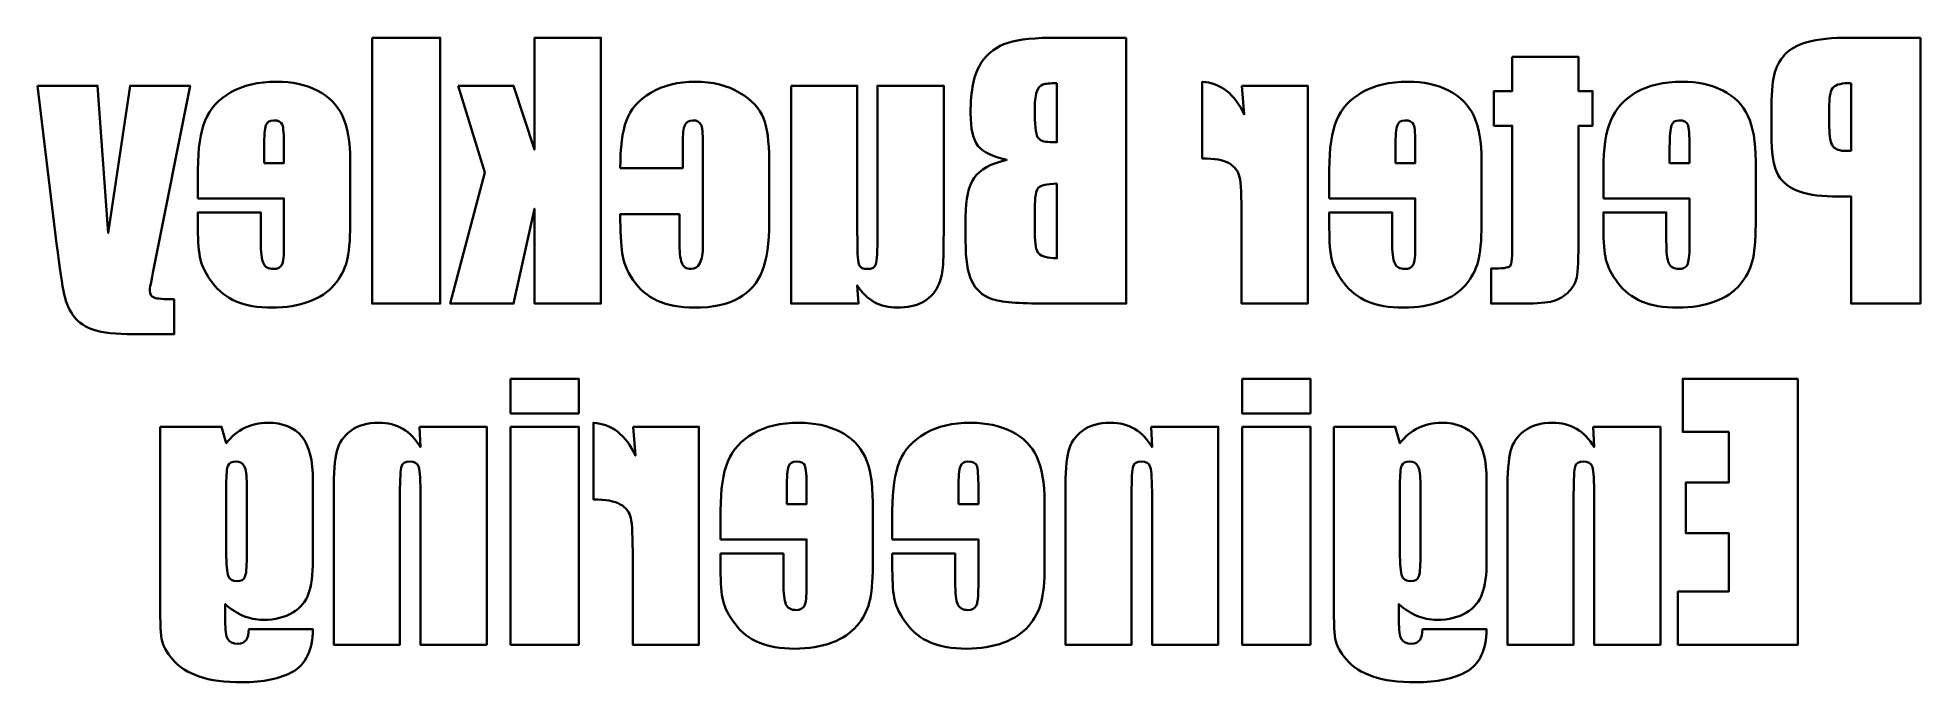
# Model space of a CAD drawing. Header units: millimetres. Extents: x -17.1 to 15.4, y 1.4 to 12.5.
import ezdxf

# ---------------------------------------------------------------- set-up
doc = ezdxf.new("R2010")
doc.units = ezdxf.units.MM
doc.header["$MEASUREMENT"] = 0
doc.layers.add('Layer 1', color=7, linetype='Continuous')

msp = doc.modelspace()

# ---------------------------------------------------------------- linework, layer by layer
at = {"layer": 'Layer 1', "color": 250, "lineweight": 35}
for points, knots in [([(-11.2909, 12.5357), (-11.2909, 12.5357), (-11.2909, 7.9479), (-11.2909, 7.9479), (-11.2909, 7.9479), (-11.2909, 7.9479), (-10.1135, 7.9479), (-10.1135, 7.9479), (-10.1135, 7.9479), (-10.1135, 7.9479), (-10.1135, 12.5357), (-10.1135, 12.5357), (-10.1135, 12.5357), (-10.1135, 12.5357), (-11.2909, 12.5357), (-11.2909, 12.5357)], [0, 0, 0, 0, 0.2, 0.2, 0.2, 0.2, 0.4, 0.4, 0.4, 0.4, 0.6, 0.6, 0.6, 0.6, 1, 1, 1, 1]), ([(-9.8061, 11.7063), (-9.8061, 11.7063), (-9.3421, 10.207), (-9.3421, 10.207), (-9.3421, 10.207), (-9.3421, 10.207), (-9.9395, 7.9479), (-9.9395, 7.9479), (-9.9395, 7.9479), (-9.9395, 7.9479), (-8.8462, 7.9479), (-8.8462, 7.9479), (-8.8462, 7.9479), (-8.8462, 7.9479), (-8.4866, 9.5845), (-8.4866, 9.5845), (-8.4866, 9.5845), (-8.4866, 9.5845), (-8.4837, 7.9479), (-8.4837, 7.9479), (-8.4837, 7.9479), (-8.4837, 7.9479), (-7.3411, 7.9479), (-7.3411, 7.9479), (-7.3411, 7.9479), (-7.3411, 7.9479), (-7.3411, 12.5357), (-7.3411, 12.5357), (-7.3411, 12.5357), (-7.3411, 12.5357), (-8.4837, 12.5357), (-8.4837, 12.5357), (-8.4837, 12.5357), (-8.4837, 12.5357), (-8.4866, 10.6062), (-8.4866, 10.6062), (-8.4866, 10.6062), (-8.4866, 10.6062), (-8.8462, 11.7063), (-8.8462, 11.7063), (-8.8462, 11.7063), (-8.8462, 11.7063), (-9.8061, 11.7063), (-9.8061, 11.7063)], [0, 0, 0, 0, 0.0833333, 0.0833333, 0.0833333, 0.0833333, 0.1666667, 0.1666667, 0.1666667, 0.1666667, 0.25, 0.25, 0.25, 0.25, 0.3333333, 0.3333333, 0.3333333, 0.3333333, 0.4166667, 0.4166667, 0.4166667, 0.4166667, 0.5, 0.5, 0.5, 0.5, 0.5833333, 0.5833333, 0.5833333, 0.5833333, 0.6666667, 0.6666667, 0.6666667, 0.6666667, 0.75, 0.75, 0.75, 0.75, 0.8333333, 0.8333333, 0.8333333, 0.8333333, 1, 1, 1, 1]), ([(1.7263, 12.5357), (1.7263, 12.5357), (0.5392, 12.5357), (0.5392, 12.5357), (0.5392, 12.5357), (0.1641, 12.5357), (-0.1201, 12.5067), (-0.3133, 12.4477), (-0.3133, 12.4477), (-0.5067, 12.3897), (-0.6623, 12.2708), (-0.7813, 12.093), (-0.7813, 12.093), (-0.9002, 11.9142), (-0.9591, 11.627), (-0.9591, 11.2307), (-0.9591, 11.2307), (-0.9591, 10.963), (-0.9176, 10.7764), (-0.8335, 10.671), (-0.8335, 10.671), (-0.7494, 10.5647), (-0.5831, 10.4845), (-0.3356, 10.4274), (-0.3356, 10.4274), (-0.6121, 10.3646), (-0.7996, 10.2611), (-0.8982, 10.1171), (-0.8982, 10.1171), (-0.9968, 9.9721), (-1.0462, 9.7507), (-1.0462, 9.4511), (-1.0462, 9.4511), (-1.0462, 9.4511), (-1.0462, 9.0257), (-1.0462, 9.0257), (-1.0462, 9.0257), (-1.0462, 8.7154), (-1.0104, 8.4863), (-0.9398, 8.3365), (-0.9398, 8.3365), (-0.8693, 8.1876), (-0.757, 8.0852), (-0.6024, 8.03), (-0.6024, 8.03), (-0.4478, 7.975), (-0.1307, 7.9479), (0.3488, 7.9479), (0.3488, 7.9479), (0.3488, 7.9479), (1.7263, 7.9479), (1.7263, 7.9479), (1.7263, 7.9479), (1.7263, 7.9479), (1.7263, 12.5357), (1.7263, 12.5357)], [0, 0, 0, 0, 0.0666667, 0.0666667, 0.0666667, 0.0666667, 0.1333333, 0.1333333, 0.1333333, 0.1333333, 0.2, 0.2, 0.2, 0.2, 0.2666667, 0.2666667, 0.2666667, 0.2666667, 0.3333333, 0.3333333, 0.3333333, 0.3333333, 0.4, 0.4, 0.4, 0.4, 0.4666667, 0.4666667, 0.4666667, 0.4666667, 0.5333333, 0.5333333, 0.5333333, 0.5333333, 0.6, 0.6, 0.6, 0.6, 0.6666667, 0.6666667, 0.6666667, 0.6666667, 0.7333333, 0.7333333, 0.7333333, 0.7333333, 0.8, 0.8, 0.8, 0.8, 0.8666667, 0.8666667, 0.8666667, 0.8666667, 1, 1, 1, 1]), ([(15.4329, 12.5357), (15.4329, 12.5357), (14.2313, 12.5357), (14.2313, 12.5357), (14.2313, 12.5357), (13.9065, 12.5357), (13.6571, 12.5105), (13.4821, 12.4594), (13.4821, 12.4594), (13.3081, 12.4081), (13.1766, 12.3347), (13.0887, 12.2389), (13.0887, 12.2389), (13.0007, 12.1422), (12.9417, 12.0253), (12.9098, 11.889), (12.9098, 11.889), (12.8789, 11.7517), (12.8635, 11.5401), (12.8635, 11.253), (12.8635, 11.253), (12.8635, 11.253), (12.8635, 10.8537), (12.8635, 10.8537), (12.8635, 10.8537), (12.8635, 10.5618), (12.8935, 10.3481), (12.9543, 10.2148), (12.9543, 10.2148), (13.0143, 10.0804), (13.1254, 9.9769), (13.2859, 9.9054), (13.2859, 9.9054), (13.4473, 9.8339), (13.6581, 9.7981), (13.9181, 9.7981), (13.9181, 9.7981), (13.9181, 9.7981), (14.2381, 9.7981), (14.2381, 9.7981), (14.2381, 9.7981), (14.2381, 9.7981), (14.2381, 7.9479), (14.2381, 7.9479), (14.2381, 7.9479), (14.2381, 7.9479), (15.4329, 7.9479), (15.4329, 7.9479), (15.4329, 7.9479), (15.4329, 7.9479), (15.4329, 12.5357), (15.4329, 12.5357)], [0, 0, 0, 0, 0.0714286, 0.0714286, 0.0714286, 0.0714286, 0.1428571, 0.1428571, 0.1428571, 0.1428571, 0.2142857, 0.2142857, 0.2142857, 0.2142857, 0.2857143, 0.2857143, 0.2857143, 0.2857143, 0.3571429, 0.3571429, 0.3571429, 0.3571429, 0.4285714, 0.4285714, 0.4285714, 0.4285714, 0.5, 0.5, 0.5, 0.5, 0.5714286, 0.5714286, 0.5714286, 0.5714286, 0.6428571, 0.6428571, 0.6428571, 0.6428571, 0.7142857, 0.7142857, 0.7142857, 0.7142857, 0.7857143, 0.7857143, 0.7857143, 0.7857143, 0.8571429, 0.8571429, 0.8571429, 0.8571429, 1, 1, 1, 1]), ([(8.3906, 12.2051), (8.3906, 12.2051), (8.3906, 11.6135), (8.3906, 11.6135), (8.3906, 11.6135), (8.3906, 11.6135), (8.0716, 11.6135), (8.0716, 11.6135), (8.0716, 11.6135), (8.0716, 11.6135), (8.0716, 11.0161), (8.0716, 11.0161), (8.0716, 11.0161), (8.0716, 11.0161), (8.3906, 11.0161), (8.3906, 11.0161), (8.3906, 11.0161), (8.3906, 11.0161), (8.3906, 9.0064), (8.3906, 9.0064), (8.3906, 9.0064), (8.3906, 8.7599), (8.3771, 8.6217), (8.351, 8.5936), (8.351, 8.5936), (8.3249, 8.5656), (8.2166, 8.5511), (8.0252, 8.5511), (8.0252, 8.5511), (8.0252, 8.5511), (8.0252, 7.9479), (8.0252, 7.9479), (8.0252, 7.9479), (8.0252, 7.9479), (8.4883, 7.9479), (8.4883, 7.9479), (8.4883, 7.9479), (8.7492, 7.9479), (8.9358, 7.9585), (9.048, 7.9807), (9.048, 7.9807), (9.1591, 8.002), (9.2577, 8.0522), (9.3427, 8.1306), (9.3427, 8.1306), (9.4278, 8.2089), (9.481, 8.2978), (9.5022, 8.3994), (9.5022, 8.3994), (9.5226, 8.4998), (9.5332, 8.7367), (9.5332, 9.1098), (9.5332, 9.1098), (9.5332, 9.1098), (9.5332, 11.0161), (9.5332, 11.0161), (9.5332, 11.0161), (9.5332, 11.0161), (9.7768, 11.0161), (9.7768, 11.0161), (9.7768, 11.0161), (9.7768, 11.0161), (9.7768, 11.6135), (9.7768, 11.6135), (9.7768, 11.6135), (9.7768, 11.6135), (9.5332, 11.6135), (9.5332, 11.6135), (9.5332, 11.6135), (9.5332, 11.6135), (9.5332, 12.2051), (9.5332, 12.2051), (9.5332, 12.2051), (9.5332, 12.2051), (8.3906, 12.2051), (8.3906, 12.2051)], [0, 0, 0, 0, 0.05, 0.05, 0.05, 0.05, 0.1, 0.1, 0.1, 0.1, 0.15, 0.15, 0.15, 0.15, 0.2, 0.2, 0.2, 0.2, 0.25, 0.25, 0.25, 0.25, 0.3, 0.3, 0.3, 0.3, 0.35, 0.35, 0.35, 0.35, 0.4, 0.4, 0.4, 0.4, 0.45, 0.45, 0.45, 0.45, 0.5, 0.5, 0.5, 0.5, 0.55, 0.55, 0.55, 0.55, 0.6, 0.6, 0.6, 0.6, 0.65, 0.65, 0.65, 0.65, 0.7, 0.7, 0.7, 0.7, 0.75, 0.75, 0.75, 0.75, 0.8, 0.8, 0.8, 0.8, 0.85, 0.85, 0.85, 0.85, 0.9, 0.9, 0.9, 0.9, 1, 1, 1, 1]), ([(-17.062, 11.7063), (-17.062, 11.7063), (-16.7343, 8.987), (-16.7343, 8.987), (-16.7343, 8.987), (-16.6821, 8.5559), (-16.6386, 8.2621), (-16.6038, 8.1054), (-16.6038, 8.1054), (-16.569, 7.9488), (-16.511, 7.8193), (-16.4298, 7.7178), (-16.4298, 7.7178), (-16.3495, 7.6154), (-16.2365, 7.5409), (-16.0924, 7.4926), (-16.0924, 7.4926), (-15.9484, 7.4442), (-15.7174, 7.4201), (-15.4013, 7.4201), (-15.4013, 7.4201), (-15.4013, 7.4201), (-14.7081, 7.4201), (-14.7081, 7.4201), (-14.7081, 7.4201), (-14.7081, 7.4201), (-14.7081, 8.0233), (-14.7081, 8.0233), (-14.7081, 8.0233), (-14.886, 8.0233), (-15.0001, 8.032), (-15.0504, 8.0504), (-15.0504, 8.0504), (-15.1016, 8.0678), (-15.1277, 8.1084), (-15.1277, 8.1702), (-15.1277, 8.1702), (-15.1277, 8.2012), (-15.1035, 8.3316), (-15.0562, 8.5637), (-15.0562, 8.5637), (-15.0562, 8.5637), (-14.4298, 11.7063), (-14.4298, 11.7063), (-14.4298, 11.7063), (-14.4298, 11.7063), (-15.4669, 11.7063), (-15.4669, 11.7063), (-15.4669, 11.7063), (-15.4669, 11.7063), (-15.8421, 9.1649), (-15.8421, 9.1649), (-15.8421, 9.1649), (-15.8421, 9.1649), (-16.0267, 11.7063), (-16.0267, 11.7063), (-16.0267, 11.7063), (-16.0267, 11.7063), (-17.062, 11.7063), (-17.062, 11.7063)], [0, 0, 0, 0, 0.0625, 0.0625, 0.0625, 0.0625, 0.125, 0.125, 0.125, 0.125, 0.1875, 0.1875, 0.1875, 0.1875, 0.25, 0.25, 0.25, 0.25, 0.3125, 0.3125, 0.3125, 0.3125, 0.375, 0.375, 0.375, 0.375, 0.4375, 0.4375, 0.4375, 0.4375, 0.5, 0.5, 0.5, 0.5, 0.5625, 0.5625, 0.5625, 0.5625, 0.625, 0.625, 0.625, 0.625, 0.6875, 0.6875, 0.6875, 0.6875, 0.75, 0.75, 0.75, 0.75, 0.8125, 0.8125, 0.8125, 0.8125, 0.875, 0.875, 0.875, 0.875, 1, 1, 1, 1]), ([(-14.2953, 9.7633), (-14.2953, 9.7633), (-12.8106, 9.7633), (-12.8106, 9.7633), (-12.8106, 9.7633), (-12.8106, 9.7633), (-12.8106, 8.9484), (-12.8106, 8.9484), (-12.8106, 8.9484), (-12.8106, 8.7783), (-12.8231, 8.668), (-12.8473, 8.6187), (-12.8473, 8.6187), (-12.8724, 8.5695), (-12.9197, 8.5453), (-12.9903, 8.5453), (-12.9903, 8.5453), (-13.0783, 8.5453), (-13.1372, 8.5782), (-13.1663, 8.6429), (-13.1663, 8.6429), (-13.1963, 8.7086), (-13.2107, 8.8353), (-13.2107, 9.0228), (-13.2107, 9.0228), (-13.2107, 9.0228), (-13.2107, 9.5197), (-13.2107, 9.5197), (-13.2107, 9.5197), (-13.2107, 9.5197), (-14.2953, 9.5197), (-14.2953, 9.5197), (-14.2953, 9.5197), (-14.2953, 9.5197), (-14.2953, 9.2413), (-14.2953, 9.2413), (-14.2953, 9.2413), (-14.2953, 9.0083), (-14.2808, 8.8295), (-14.2519, 8.7048), (-14.2519, 8.7048), (-14.2219, 8.5801), (-14.1532, 8.4467), (-14.0459, 8.3046), (-14.0459, 8.3046), (-13.9386, 8.1625), (-13.8014, 8.0561), (-13.6361, 7.9846), (-13.6361, 7.9846), (-13.4708, 7.914), (-13.2639, 7.8783), (-13.0145, 7.8783), (-13.0145, 7.8783), (-12.7728, 7.8783), (-12.5592, 7.9131), (-12.3736, 7.9837), (-12.3736, 7.9837), (-12.189, 8.0533), (-12.0449, 8.1489), (-11.9415, 8.2708), (-11.9415, 8.2708), (-11.838, 8.3925), (-11.7675, 8.5269), (-11.7279, 8.6739), (-11.7279, 8.6739), (-11.6883, 8.8198), (-11.6679, 9.0325), (-11.6679, 9.3128), (-11.6679, 9.3128), (-11.6679, 9.3128), (-11.6679, 10.41), (-11.6679, 10.41), (-11.6679, 10.41), (-11.6679, 10.7387), (-11.7124, 10.9977), (-11.8013, 11.1881), (-11.8013, 11.1881), (-11.8902, 11.3776), (-12.0353, 11.5236), (-12.2373, 11.6242), (-12.2373, 11.6242), (-12.4403, 11.7256), (-12.6723, 11.7759), (-12.9353, 11.7759), (-12.9353, 11.7759), (-13.2562, 11.7759), (-13.5211, 11.715), (-13.7298, 11.5933), (-13.7298, 11.5933), (-13.9386, 11.4714), (-14.0856, 11.31), (-14.1697, 11.1089), (-14.1697, 11.1089), (-14.2538, 10.9088), (-14.2953, 10.6256), (-14.2953, 10.2611), (-14.2953, 10.2611), (-14.2953, 10.2611), (-14.2953, 9.7633), (-14.2953, 9.7633)], [0, 0, 0, 0, 0.0384615, 0.0384615, 0.0384615, 0.0384615, 0.0769231, 0.0769231, 0.0769231, 0.0769231, 0.1153846, 0.1153846, 0.1153846, 0.1153846, 0.1538462, 0.1538462, 0.1538462, 0.1538462, 0.1923077, 0.1923077, 0.1923077, 0.1923077, 0.2307692, 0.2307692, 0.2307692, 0.2307692, 0.2692308, 0.2692308, 0.2692308, 0.2692308, 0.3076923, 0.3076923, 0.3076923, 0.3076923, 0.3461538, 0.3461538, 0.3461538, 0.3461538, 0.3846154, 0.3846154, 0.3846154, 0.3846154, 0.4230769, 0.4230769, 0.4230769, 0.4230769, 0.4615385, 0.4615385, 0.4615385, 0.4615385, 0.5, 0.5, 0.5, 0.5, 0.5384615, 0.5384615, 0.5384615, 0.5384615, 0.5769231, 0.5769231, 0.5769231, 0.5769231, 0.6153846, 0.6153846, 0.6153846, 0.6153846, 0.6538462, 0.6538462, 0.6538462, 0.6538462, 0.6923077, 0.6923077, 0.6923077, 0.6923077, 0.7307692, 0.7307692, 0.7307692, 0.7307692, 0.7692308, 0.7692308, 0.7692308, 0.7692308, 0.8076923, 0.8076923, 0.8076923, 0.8076923, 0.8461538, 0.8461538, 0.8461538, 0.8461538, 0.8846154, 0.8846154, 0.8846154, 0.8846154, 0.9230769, 0.9230769, 0.9230769, 0.9230769, 1, 1, 1, 1]), ([(-7.0066, 10.2853), (-7.0066, 10.2853), (-5.9278, 10.2853), (-5.9278, 10.2853), (-5.9278, 10.2853), (-5.9278, 10.2853), (-5.9278, 10.7203), (-5.9278, 10.7203), (-5.9278, 10.7203), (-5.9278, 10.8711), (-5.9152, 10.9736), (-5.8902, 11.0277), (-5.8902, 11.0277), (-5.865, 11.0818), (-5.8186, 11.1089), (-5.7509, 11.1089), (-5.7509, 11.1089), (-5.6833, 11.1089), (-5.6379, 11.0857), (-5.6146, 11.0383), (-5.6146, 11.0383), (-5.5914, 10.991), (-5.5799, 10.8856), (-5.5799, 10.7213), (-5.5799, 10.7213), (-5.5799, 10.7213), (-5.5799, 8.9474), (-5.5799, 8.9474), (-5.5799, 8.9474), (-5.5799, 8.8131), (-5.5972, 8.7125), (-5.632, 8.6458), (-5.632, 8.6458), (-5.6659, 8.5791), (-5.7171, 8.5453), (-5.7848, 8.5453), (-5.7848, 8.5453), (-5.863, 8.5453), (-5.9162, 8.5801), (-5.9443, 8.6497), (-5.9443, 8.6497), (-5.9723, 8.7193), (-5.9858, 8.8507), (-5.9858, 9.045), (-5.9858, 9.045), (-5.9858, 9.045), (-5.9858, 9.4907), (-5.9858, 9.4907), (-5.9858, 9.4907), (-5.9858, 9.4907), (-7.0066, 9.4907), (-7.0066, 9.4907), (-7.0066, 9.4907), (-7.0047, 9.191), (-6.994, 8.9658), (-6.9738, 8.816), (-6.9738, 8.816), (-6.9544, 8.6661), (-6.8906, 8.5124), (-6.7833, 8.3549), (-6.7833, 8.3549), (-6.677, 8.1973), (-6.5368, 8.0784), (-6.3648, 7.9981), (-6.3648, 7.9981), (-6.1927, 7.9179), (-5.98, 7.8783), (-5.7258, 7.8783), (-5.7258, 7.8783), (-5.4029, 7.8783), (-5.1458, 7.9334), (-4.9563, 8.0446), (-4.9563, 8.0446), (-4.7678, 8.1547), (-4.6334, 8.3094), (-4.5552, 8.5085), (-4.5552, 8.5085), (-4.4768, 8.7086), (-4.4372, 8.9909), (-4.4372, 9.3583), (-4.4372, 9.3583), (-4.4372, 9.3583), (-4.4372, 10.4265), (-4.4372, 10.4265), (-4.4372, 10.4265), (-4.4372, 10.7464), (-4.4691, 10.9871), (-4.5339, 11.1495), (-4.5339, 11.1495), (-4.5977, 11.3119), (-4.7349, 11.4569), (-4.9457, 11.5846), (-4.9457, 11.5846), (-5.1555, 11.7121), (-5.4106, 11.7759), (-5.7122, 11.7759), (-5.7122, 11.7759), (-6.011, 11.7759), (-6.2661, 11.7121), (-6.4788, 11.5855), (-6.4788, 11.5855), (-6.6905, 11.4588), (-6.8317, 11.2993), (-6.9013, 11.106), (-6.9013, 11.106), (-6.9718, 10.9127), (-7.0066, 10.6391), (-7.0066, 10.2853)], [0, 0, 0, 0, 0.0357143, 0.0357143, 0.0357143, 0.0357143, 0.0714286, 0.0714286, 0.0714286, 0.0714286, 0.1071429, 0.1071429, 0.1071429, 0.1071429, 0.1428571, 0.1428571, 0.1428571, 0.1428571, 0.1785714, 0.1785714, 0.1785714, 0.1785714, 0.2142857, 0.2142857, 0.2142857, 0.2142857, 0.25, 0.25, 0.25, 0.25, 0.2857143, 0.2857143, 0.2857143, 0.2857143, 0.3214286, 0.3214286, 0.3214286, 0.3214286, 0.3571429, 0.3571429, 0.3571429, 0.3571429, 0.3928571, 0.3928571, 0.3928571, 0.3928571, 0.4285714, 0.4285714, 0.4285714, 0.4285714, 0.4642857, 0.4642857, 0.4642857, 0.4642857, 0.5, 0.5, 0.5, 0.5, 0.5357143, 0.5357143, 0.5357143, 0.5357143, 0.5714286, 0.5714286, 0.5714286, 0.5714286, 0.6071429, 0.6071429, 0.6071429, 0.6071429, 0.6428571, 0.6428571, 0.6428571, 0.6428571, 0.6785714, 0.6785714, 0.6785714, 0.6785714, 0.7142857, 0.7142857, 0.7142857, 0.7142857, 0.75, 0.75, 0.75, 0.75, 0.7857143, 0.7857143, 0.7857143, 0.7857143, 0.8214286, 0.8214286, 0.8214286, 0.8214286, 0.8571429, 0.8571429, 0.8571429, 0.8571429, 0.8928571, 0.8928571, 0.8928571, 0.8928571, 0.9285714, 0.9285714, 0.9285714, 0.9285714, 1, 1, 1, 1]), ([(-4.0573, 11.7063), (-4.0573, 11.7063), (-4.0573, 7.9479), (-4.0573, 7.9479), (-4.0573, 7.9479), (-4.0573, 7.9479), (-2.8944, 7.9479), (-2.8944, 7.9479), (-2.8944, 7.9479), (-2.8944, 7.9479), (-2.9147, 8.2611), (-2.9147, 8.2611), (-2.9147, 8.2611), (-2.8354, 8.1335), (-2.7378, 8.0378), (-2.6218, 7.974), (-2.6218, 7.974), (-2.5058, 7.9101), (-2.3724, 7.8783), (-2.2216, 7.8783), (-2.2216, 7.8783), (-2.0505, 7.8783), (-1.9075, 7.9083), (-1.7943, 7.9692), (-1.7943, 7.9692), (-1.6813, 8.0291), (-1.5981, 8.1093), (-1.544, 8.2099), (-1.544, 8.2099), (-1.4908, 8.3104), (-1.4569, 8.4138), (-1.4434, 8.5231), (-1.4434, 8.5231), (-1.4308, 8.6313), (-1.4241, 8.8469), (-1.4241, 9.1707), (-1.4241, 9.1707), (-1.4241, 9.1707), (-1.4241, 11.7063), (-1.4241, 11.7063), (-1.4241, 11.7063), (-1.4241, 11.7063), (-2.5667, 11.7063), (-2.5667, 11.7063), (-2.5667, 11.7063), (-2.5667, 11.7063), (-2.5667, 9.1485), (-2.5667, 9.1485), (-2.5667, 9.1485), (-2.5667, 8.8556), (-2.5754, 8.6825), (-2.5937, 8.6275), (-2.5937, 8.6275), (-2.6111, 8.5724), (-2.6605, 8.5453), (-2.7397, 8.5453), (-2.7397, 8.5453), (-2.8238, 8.5453), (-2.8751, 8.5733), (-2.8905, 8.6304), (-2.8905, 8.6304), (-2.907, 8.6864), (-2.9147, 8.8691), (-2.9147, 9.1765), (-2.9147, 9.1765), (-2.9147, 9.1765), (-2.9147, 11.7063), (-2.9147, 11.7063), (-2.9147, 11.7063), (-2.9147, 11.7063), (-4.0573, 11.7063), (-4.0573, 11.7063)], [0, 0, 0, 0, 0.0526316, 0.0526316, 0.0526316, 0.0526316, 0.1052632, 0.1052632, 0.1052632, 0.1052632, 0.1578947, 0.1578947, 0.1578947, 0.1578947, 0.2105263, 0.2105263, 0.2105263, 0.2105263, 0.2631579, 0.2631579, 0.2631579, 0.2631579, 0.3157895, 0.3157895, 0.3157895, 0.3157895, 0.3684211, 0.3684211, 0.3684211, 0.3684211, 0.4210526, 0.4210526, 0.4210526, 0.4210526, 0.4736842, 0.4736842, 0.4736842, 0.4736842, 0.5263158, 0.5263158, 0.5263158, 0.5263158, 0.5789474, 0.5789474, 0.5789474, 0.5789474, 0.6315789, 0.6315789, 0.6315789, 0.6315789, 0.6842105, 0.6842105, 0.6842105, 0.6842105, 0.7368421, 0.7368421, 0.7368421, 0.7368421, 0.7894737, 0.7894737, 0.7894737, 0.7894737, 0.8421053, 0.8421053, 0.8421053, 0.8421053, 0.8947368, 0.8947368, 0.8947368, 0.8947368, 1, 1, 1, 1]), ([(0.5315, 11.7527), (0.5315, 11.7527), (0.5315, 10.7319), (0.5315, 10.7319), (0.5315, 10.7319), (0.4812, 10.7339), (0.4426, 10.7348), (0.4146, 10.7348), (0.4146, 10.7348), (0.3005, 10.7348), (0.2269, 10.7638), (0.196, 10.8208), (0.196, 10.8208), (0.1641, 10.8789), (0.1487, 11.0442), (0.1487, 11.3158), (0.1487, 11.3158), (0.1487, 11.4598), (0.1613, 11.5603), (0.1873, 11.6183), (0.1873, 11.6183), (0.2134, 11.6754), (0.2473, 11.7121), (0.2888, 11.7276), (0.2888, 11.7276), (0.3304, 11.7421), (0.4116, 11.7508), (0.5315, 11.7527)], [0, 0, 0, 0, 0.125, 0.125, 0.125, 0.125, 0.25, 0.25, 0.25, 0.25, 0.375, 0.375, 0.375, 0.375, 0.5, 0.5, 0.5, 0.5, 0.625, 0.625, 0.625, 0.625, 0.75, 0.75, 0.75, 0.75, 1, 1, 1, 1]), ([(3.7225, 11.7063), (3.7225, 11.7063), (3.7631, 11.2114), (3.7631, 11.2114), (3.7631, 11.2114), (3.5959, 11.5671), (3.3542, 11.7547), (3.0381, 11.7759), (3.0381, 11.7759), (3.0381, 11.7759), (3.0381, 10.4535), (3.0381, 10.4535), (3.0381, 10.4535), (3.2479, 10.4535), (3.4025, 10.4254), (3.5011, 10.3684), (3.5011, 10.3684), (3.5998, 10.3114), (3.6597, 10.2331), (3.6829, 10.1316), (3.6829, 10.1316), (3.7051, 10.031), (3.7167, 9.7981), (3.7167, 9.4327), (3.7167, 9.4327), (3.7167, 9.4327), (3.7167, 7.9479), (3.7167, 7.9479), (3.7167, 7.9479), (3.7167, 7.9479), (4.8594, 7.9479), (4.8594, 7.9479), (4.8594, 7.9479), (4.8594, 7.9479), (4.8594, 11.7063), (4.8594, 11.7063), (4.8594, 11.7063), (4.8594, 11.7063), (3.7225, 11.7063), (3.7225, 11.7063)], [0, 0, 0, 0, 0.0909091, 0.0909091, 0.0909091, 0.0909091, 0.1818182, 0.1818182, 0.1818182, 0.1818182, 0.2727273, 0.2727273, 0.2727273, 0.2727273, 0.3636364, 0.3636364, 0.3636364, 0.3636364, 0.4545455, 0.4545455, 0.4545455, 0.4545455, 0.5454545, 0.5454545, 0.5454545, 0.5454545, 0.6363636, 0.6363636, 0.6363636, 0.6363636, 0.7272727, 0.7272727, 0.7272727, 0.7272727, 0.8181818, 0.8181818, 0.8181818, 0.8181818, 1, 1, 1, 1]), ([(5.2315, 9.7633), (5.2315, 9.7633), (6.7163, 9.7633), (6.7163, 9.7633), (6.7163, 9.7633), (6.7163, 9.7633), (6.7163, 8.9484), (6.7163, 8.9484), (6.7163, 8.9484), (6.7163, 8.7783), (6.7038, 8.668), (6.6796, 8.6187), (6.6796, 8.6187), (6.6545, 8.5695), (6.6071, 8.5453), (6.5366, 8.5453), (6.5366, 8.5453), (6.4486, 8.5453), (6.3896, 8.5782), (6.3606, 8.6429), (6.3606, 8.6429), (6.3306, 8.7086), (6.3162, 8.8353), (6.3162, 9.0228), (6.3162, 9.0228), (6.3162, 9.0228), (6.3162, 9.5197), (6.3162, 9.5197), (6.3162, 9.5197), (6.3162, 9.5197), (5.2315, 9.5197), (5.2315, 9.5197), (5.2315, 9.5197), (5.2315, 9.5197), (5.2315, 9.2413), (5.2315, 9.2413), (5.2315, 9.2413), (5.2315, 9.0083), (5.2461, 8.8295), (5.275, 8.7048), (5.275, 8.7048), (5.305, 8.5801), (5.3736, 8.4467), (5.481, 8.3046), (5.481, 8.3046), (5.5883, 8.1625), (5.7255, 8.0561), (5.8908, 7.9846), (5.8908, 7.9846), (6.0561, 7.914), (6.263, 7.8783), (6.5124, 7.8783), (6.5124, 7.8783), (6.7541, 7.8783), (6.9677, 7.9131), (7.1533, 7.9837), (7.1533, 7.9837), (7.3379, 8.0533), (7.482, 8.1489), (7.5854, 8.2708), (7.5854, 8.2708), (7.6888, 8.3925), (7.7594, 8.5269), (7.799, 8.6739), (7.799, 8.6739), (7.8386, 8.8198), (7.859, 9.0325), (7.859, 9.3128), (7.859, 9.3128), (7.859, 9.3128), (7.859, 10.41), (7.859, 10.41), (7.859, 10.41), (7.859, 10.7387), (7.8145, 10.9977), (7.7256, 11.1881), (7.7256, 11.1881), (7.6367, 11.3776), (7.4916, 11.5236), (7.2896, 11.6242), (7.2896, 11.6242), (7.0866, 11.7256), (6.8546, 11.7759), (6.5916, 11.7759), (6.5916, 11.7759), (6.2707, 11.7759), (6.0058, 11.715), (5.7971, 11.5933), (5.7971, 11.5933), (5.5883, 11.4714), (5.4413, 11.31), (5.3572, 11.1089), (5.3572, 11.1089), (5.2731, 10.9088), (5.2315, 10.6256), (5.2315, 10.2611), (5.2315, 10.2611), (5.2315, 10.2611), (5.2315, 9.7633), (5.2315, 9.7633)], [0, 0, 0, 0, 0.0384615, 0.0384615, 0.0384615, 0.0384615, 0.0769231, 0.0769231, 0.0769231, 0.0769231, 0.1153846, 0.1153846, 0.1153846, 0.1153846, 0.1538462, 0.1538462, 0.1538462, 0.1538462, 0.1923077, 0.1923077, 0.1923077, 0.1923077, 0.2307692, 0.2307692, 0.2307692, 0.2307692, 0.2692308, 0.2692308, 0.2692308, 0.2692308, 0.3076923, 0.3076923, 0.3076923, 0.3076923, 0.3461538, 0.3461538, 0.3461538, 0.3461538, 0.3846154, 0.3846154, 0.3846154, 0.3846154, 0.4230769, 0.4230769, 0.4230769, 0.4230769, 0.4615385, 0.4615385, 0.4615385, 0.4615385, 0.5, 0.5, 0.5, 0.5, 0.5384615, 0.5384615, 0.5384615, 0.5384615, 0.5769231, 0.5769231, 0.5769231, 0.5769231, 0.6153846, 0.6153846, 0.6153846, 0.6153846, 0.6538462, 0.6538462, 0.6538462, 0.6538462, 0.6923077, 0.6923077, 0.6923077, 0.6923077, 0.7307692, 0.7307692, 0.7307692, 0.7307692, 0.7692308, 0.7692308, 0.7692308, 0.7692308, 0.8076923, 0.8076923, 0.8076923, 0.8076923, 0.8461538, 0.8461538, 0.8461538, 0.8461538, 0.8846154, 0.8846154, 0.8846154, 0.8846154, 0.9230769, 0.9230769, 0.9230769, 0.9230769, 1, 1, 1, 1]), ([(9.9634, 9.7633), (9.9634, 9.7633), (11.4482, 9.7633), (11.4482, 9.7633), (11.4482, 9.7633), (11.4482, 9.7633), (11.4482, 8.9484), (11.4482, 8.9484), (11.4482, 8.9484), (11.4482, 8.7783), (11.4357, 8.668), (11.4115, 8.6187), (11.4115, 8.6187), (11.3864, 8.5695), (11.339, 8.5453), (11.2684, 8.5453), (11.2684, 8.5453), (11.1804, 8.5453), (11.1215, 8.5782), (11.0925, 8.6429), (11.0925, 8.6429), (11.0625, 8.7086), (11.0481, 8.8353), (11.0481, 9.0228), (11.0481, 9.0228), (11.0481, 9.0228), (11.0481, 9.5197), (11.0481, 9.5197), (11.0481, 9.5197), (11.0481, 9.5197), (9.9634, 9.5197), (9.9634, 9.5197), (9.9634, 9.5197), (9.9634, 9.5197), (9.9634, 9.2413), (9.9634, 9.2413), (9.9634, 9.2413), (9.9634, 9.0083), (9.9779, 8.8295), (10.0069, 8.7048), (10.0069, 8.7048), (10.0369, 8.5801), (10.1055, 8.4467), (10.2128, 8.3046), (10.2128, 8.3046), (10.3201, 8.1625), (10.4574, 8.0561), (10.6227, 7.9846), (10.6227, 7.9846), (10.788, 7.914), (10.9949, 7.8783), (11.2443, 7.8783), (11.2443, 7.8783), (11.4859, 7.8783), (11.6996, 7.9131), (11.8851, 7.9837), (11.8851, 7.9837), (12.0698, 8.0533), (12.2138, 8.1489), (12.3173, 8.2708), (12.3173, 8.2708), (12.4207, 8.3925), (12.4913, 8.5269), (12.5309, 8.6739), (12.5309, 8.6739), (12.5705, 8.8198), (12.5908, 9.0325), (12.5908, 9.3128), (12.5908, 9.3128), (12.5908, 9.3128), (12.5908, 10.41), (12.5908, 10.41), (12.5908, 10.41), (12.5908, 10.7387), (12.5463, 10.9977), (12.4574, 11.1881), (12.4574, 11.1881), (12.3685, 11.3776), (12.2235, 11.5236), (12.0215, 11.6242), (12.0215, 11.6242), (11.8184, 11.7256), (11.5865, 11.7759), (11.3235, 11.7759), (11.3235, 11.7759), (11.0025, 11.7759), (10.7377, 11.715), (10.529, 11.5933), (10.529, 11.5933), (10.3201, 11.4714), (10.1731, 11.31), (10.0891, 11.1089), (10.0891, 11.1089), (10.005, 10.9088), (9.9634, 10.6256), (9.9634, 10.2611), (9.9634, 10.2611), (9.9634, 10.2611), (9.9634, 9.7633), (9.9634, 9.7633)], [0, 0, 0, 0, 0.0384615, 0.0384615, 0.0384615, 0.0384615, 0.0769231, 0.0769231, 0.0769231, 0.0769231, 0.1153846, 0.1153846, 0.1153846, 0.1153846, 0.1538462, 0.1538462, 0.1538462, 0.1538462, 0.1923077, 0.1923077, 0.1923077, 0.1923077, 0.2307692, 0.2307692, 0.2307692, 0.2307692, 0.2692308, 0.2692308, 0.2692308, 0.2692308, 0.3076923, 0.3076923, 0.3076923, 0.3076923, 0.3461538, 0.3461538, 0.3461538, 0.3461538, 0.3846154, 0.3846154, 0.3846154, 0.3846154, 0.4230769, 0.4230769, 0.4230769, 0.4230769, 0.4615385, 0.4615385, 0.4615385, 0.4615385, 0.5, 0.5, 0.5, 0.5, 0.5384615, 0.5384615, 0.5384615, 0.5384615, 0.5769231, 0.5769231, 0.5769231, 0.5769231, 0.6153846, 0.6153846, 0.6153846, 0.6153846, 0.6538462, 0.6538462, 0.6538462, 0.6538462, 0.6923077, 0.6923077, 0.6923077, 0.6923077, 0.7307692, 0.7307692, 0.7307692, 0.7307692, 0.7692308, 0.7692308, 0.7692308, 0.7692308, 0.8076923, 0.8076923, 0.8076923, 0.8076923, 0.8461538, 0.8461538, 0.8461538, 0.8461538, 0.8846154, 0.8846154, 0.8846154, 0.8846154, 0.9230769, 0.9230769, 0.9230769, 0.9230769, 1, 1, 1, 1]), ([(14.2381, 11.7527), (14.2381, 11.7527), (14.2381, 10.584), (14.2381, 10.584), (14.2381, 10.584), (14.2042, 10.5821), (14.1753, 10.5811), (14.151, 10.5811), (14.151, 10.5811), (14.0418, 10.5811), (13.9664, 10.6082), (13.9239, 10.6623), (13.9239, 10.6623), (13.8823, 10.7155), (13.8611, 10.8276), (13.8611, 10.9977), (13.8611, 10.9977), (13.8611, 10.9977), (13.8611, 11.3757), (13.8611, 11.3757), (13.8611, 11.3757), (13.8611, 11.5323), (13.8852, 11.6348), (13.9345, 11.6822), (13.9345, 11.6822), (13.9828, 11.7295), (14.0843, 11.7527), (14.2381, 11.7527)], [0, 0, 0, 0, 0.125, 0.125, 0.125, 0.125, 0.25, 0.25, 0.25, 0.25, 0.375, 0.375, 0.375, 0.375, 0.5, 0.5, 0.5, 0.5, 0.625, 0.625, 0.625, 0.625, 0.75, 0.75, 0.75, 0.75, 1, 1, 1, 1]), ([(-13.1528, 10.3723), (-13.1528, 10.3723), (-13.1528, 10.6468), (-13.1528, 10.6468), (-13.1528, 10.6468), (-13.1528, 10.8421), (-13.1421, 10.9668), (-13.1209, 11.0238), (-13.1209, 11.0238), (-13.0996, 11.0809), (-13.0561, 11.1089), (-12.9903, 11.1089), (-12.9903, 11.1089), (-12.9091, 11.1089), (-12.8589, 11.0847), (-12.8395, 11.0364), (-12.8395, 11.0364), (-12.8202, 10.9881), (-12.8106, 10.8585), (-12.8106, 10.6468), (-12.8106, 10.6468), (-12.8106, 10.6468), (-12.8106, 10.3723), (-12.8106, 10.3723), (-12.8106, 10.3723), (-12.8106, 10.3723), (-13.1528, 10.3723), (-13.1528, 10.3723)], [0, 0, 0, 0, 0.125, 0.125, 0.125, 0.125, 0.25, 0.25, 0.25, 0.25, 0.375, 0.375, 0.375, 0.375, 0.5, 0.5, 0.5, 0.5, 0.625, 0.625, 0.625, 0.625, 0.75, 0.75, 0.75, 0.75, 1, 1, 1, 1]), ([(6.3741, 10.3723), (6.3741, 10.3723), (6.3741, 10.6468), (6.3741, 10.6468), (6.3741, 10.6468), (6.3741, 10.8421), (6.3847, 10.9668), (6.406, 11.0238), (6.406, 11.0238), (6.4273, 11.0809), (6.4708, 11.1089), (6.5366, 11.1089), (6.5366, 11.1089), (6.6178, 11.1089), (6.668, 11.0847), (6.6874, 11.0364), (6.6874, 11.0364), (6.7067, 10.9881), (6.7163, 10.8585), (6.7163, 10.6468), (6.7163, 10.6468), (6.7163, 10.6468), (6.7163, 10.3723), (6.7163, 10.3723), (6.7163, 10.3723), (6.7163, 10.3723), (6.3741, 10.3723), (6.3741, 10.3723)], [0, 0, 0, 0, 0.125, 0.125, 0.125, 0.125, 0.25, 0.25, 0.25, 0.25, 0.375, 0.375, 0.375, 0.375, 0.5, 0.5, 0.5, 0.5, 0.625, 0.625, 0.625, 0.625, 0.75, 0.75, 0.75, 0.75, 1, 1, 1, 1]), ([(11.106, 10.3723), (11.106, 10.3723), (11.106, 10.6468), (11.106, 10.6468), (11.106, 10.6468), (11.106, 10.8421), (11.1166, 10.9668), (11.1379, 11.0238), (11.1379, 11.0238), (11.1592, 11.0809), (11.2027, 11.1089), (11.2684, 11.1089), (11.2684, 11.1089), (11.3497, 11.1089), (11.3999, 11.0847), (11.4192, 11.0364), (11.4192, 11.0364), (11.4386, 10.9881), (11.4482, 10.8585), (11.4482, 10.6468), (11.4482, 10.6468), (11.4482, 10.6468), (11.4482, 10.3723), (11.4482, 10.3723), (11.4482, 10.3723), (11.4482, 10.3723), (11.106, 10.3723), (11.106, 10.3723)], [0, 0, 0, 0, 0.125, 0.125, 0.125, 0.125, 0.25, 0.25, 0.25, 0.25, 0.375, 0.375, 0.375, 0.375, 0.5, 0.5, 0.5, 0.5, 0.625, 0.625, 0.625, 0.625, 0.75, 0.75, 0.75, 0.75, 1, 1, 1, 1]), ([(0.5315, 10.0185), (0.5315, 10.0185), (0.5315, 8.7309), (0.5315, 8.7309), (0.5315, 8.7309), (0.3672, 8.7367), (0.2618, 8.7628), (0.2164, 8.8101), (0.2164, 8.8101), (0.1709, 8.8575), (0.1487, 8.9745), (0.1487, 9.1601), (0.1487, 9.1601), (0.1487, 9.1601), (0.1487, 9.5893), (0.1487, 9.5893), (0.1487, 9.5893), (0.1487, 9.7865), (0.169, 9.9054), (0.2096, 9.948), (0.2096, 9.948), (0.2502, 9.9895), (0.3575, 10.0127), (0.5315, 10.0185)], [0, 0, 0, 0, 0.1428571, 0.1428571, 0.1428571, 0.1428571, 0.2857143, 0.2857143, 0.2857143, 0.2857143, 0.4285714, 0.4285714, 0.4285714, 0.4285714, 0.5714286, 0.5714286, 0.5714286, 0.5714286, 0.7142857, 0.7142857, 0.7142857, 0.7142857, 1, 1, 1, 1]), ([(-8.9003, 6.6516), (-8.9003, 6.6516), (-8.9003, 6.0542), (-8.9003, 6.0542), (-8.9003, 6.0542), (-8.9003, 6.0542), (-7.7229, 6.0542), (-7.7229, 6.0542), (-7.7229, 6.0542), (-7.7229, 6.0542), (-7.7229, 6.6516), (-7.7229, 6.6516), (-7.7229, 6.6516), (-7.7229, 6.6516), (-8.9003, 6.6516), (-8.9003, 6.6516)], [0, 0, 0, 0, 0.2, 0.2, 0.2, 0.2, 0.4, 0.4, 0.4, 0.4, 0.6, 0.6, 0.6, 0.6, 1, 1, 1, 1]), ([(3.7274, 6.6516), (3.7274, 6.6516), (3.7274, 6.0542), (3.7274, 6.0542), (3.7274, 6.0542), (3.7274, 6.0542), (4.9049, 6.0542), (4.9049, 6.0542), (4.9049, 6.0542), (4.9049, 6.0542), (4.9049, 6.6516), (4.9049, 6.6516), (4.9049, 6.6516), (4.9049, 6.6516), (3.7274, 6.6516), (3.7274, 6.6516)], [0, 0, 0, 0, 0.2, 0.2, 0.2, 0.2, 0.4, 0.4, 0.4, 0.4, 0.6, 0.6, 0.6, 0.6, 1, 1, 1, 1]), ([(13.3207, 6.6516), (13.3207, 6.6516), (11.3312, 6.6516), (11.3312, 6.6516), (11.3312, 6.6516), (11.3312, 6.6516), (11.3312, 5.7352), (11.3312, 5.7352), (11.3312, 5.7352), (11.3312, 5.7352), (12.1259, 5.7352), (12.1259, 5.7352), (12.1259, 5.7352), (12.1259, 5.7352), (12.1259, 4.8594), (12.1259, 4.8594), (12.1259, 4.8594), (12.1259, 4.8594), (11.3834, 4.8594), (11.3834, 4.8594), (11.3834, 4.8594), (11.3834, 4.8594), (11.3834, 3.9893), (11.3834, 3.9893), (11.3834, 3.9893), (11.3834, 3.9893), (12.1259, 3.9893), (12.1259, 3.9893), (12.1259, 3.9893), (12.1259, 3.9893), (12.1259, 2.9801), (12.1259, 2.9801), (12.1259, 2.9801), (12.1259, 2.9801), (11.25, 2.9801), (11.25, 2.9801), (11.25, 2.9801), (11.25, 2.9801), (11.25, 2.0637), (11.25, 2.0637), (11.25, 2.0637), (11.25, 2.0637), (13.3207, 2.0637), (13.3207, 2.0637), (13.3207, 2.0637), (13.3207, 2.0637), (13.3207, 6.6516), (13.3207, 6.6516)], [0, 0, 0, 0, 0.0769231, 0.0769231, 0.0769231, 0.0769231, 0.1538462, 0.1538462, 0.1538462, 0.1538462, 0.2307692, 0.2307692, 0.2307692, 0.2307692, 0.3076923, 0.3076923, 0.3076923, 0.3076923, 0.3846154, 0.3846154, 0.3846154, 0.3846154, 0.4615385, 0.4615385, 0.4615385, 0.4615385, 0.5384615, 0.5384615, 0.5384615, 0.5384615, 0.6153846, 0.6153846, 0.6153846, 0.6153846, 0.6923077, 0.6923077, 0.6923077, 0.6923077, 0.7692308, 0.7692308, 0.7692308, 0.7692308, 0.8461538, 0.8461538, 0.8461538, 0.8461538, 1, 1, 1, 1]), ([(-14.9497, 5.8222), (-14.9497, 5.8222), (-14.9497, 2.927), (-14.9497, 2.927), (-14.9497, 2.927), (-14.9497, 2.5364), (-14.941, 2.2832), (-14.9227, 2.1691), (-14.9227, 2.1691), (-14.9053, 2.055), (-14.8405, 1.9342), (-14.7313, 1.8066), (-14.7313, 1.8066), (-14.6211, 1.679), (-14.4683, 1.5814), (-14.273, 1.5147), (-14.273, 1.5147), (-14.0768, 1.448), (-13.8304, 1.4141), (-13.5336, 1.4141), (-13.5336, 1.4141), (-13.1681, 1.4141), (-12.8752, 1.476), (-12.6538, 1.5998), (-12.6538, 1.5998), (-12.4325, 1.7235), (-12.3185, 1.9671), (-12.3107, 2.3306), (-12.3107, 2.3306), (-12.3107, 2.3306), (-13.4185, 2.3306), (-13.4185, 2.3306), (-13.4185, 2.3306), (-13.4185, 2.1643), (-13.4804, 2.0811), (-13.6042, 2.0811), (-13.6042, 2.0811), (-13.6931, 2.0811), (-13.752, 2.1063), (-13.781, 2.1575), (-13.781, 2.1575), (-13.81, 2.2087), (-13.8245, 2.316), (-13.8245, 2.4785), (-13.8245, 2.4785), (-13.8245, 2.4785), (-13.8245, 2.7627), (-13.8245, 2.7627), (-13.8245, 2.7627), (-13.7259, 2.6737), (-13.6216, 2.607), (-13.5132, 2.5616), (-13.5132, 2.5616), (-13.404, 2.5161), (-13.29, 2.4929), (-13.1701, 2.4929), (-13.1701, 2.4929), (-12.9632, 2.4929), (-12.7931, 2.5345), (-12.6597, 2.6176), (-12.6597, 2.6176), (-12.5253, 2.7008), (-12.4345, 2.81), (-12.3852, 2.9444), (-12.3852, 2.9444), (-12.3359, 3.0797), (-12.3107, 3.2721), (-12.3107, 3.5215), (-12.3107, 3.5215), (-12.3107, 3.5215), (-12.3107, 4.8865), (-12.3107, 4.8865), (-12.3107, 4.8865), (-12.3107, 5.2431), (-12.3755, 5.5003), (-12.5041, 5.6568), (-12.5041, 5.6568), (-12.6336, 5.8135), (-12.8308, 5.8917), (-13.0947, 5.8917), (-13.0947, 5.8917), (-13.2387, 5.8917), (-13.3702, 5.8618), (-13.4891, 5.8028), (-13.4891, 5.8028), (-13.608, 5.7439), (-13.7143, 5.6559), (-13.8071, 5.538), (-13.8071, 5.538), (-13.8071, 5.538), (-13.8884, 5.8222), (-13.8884, 5.8222), (-13.8884, 5.8222), (-13.8884, 5.8222), (-14.9497, 5.8222), (-14.9497, 5.8222)], [0, 0, 0, 0, 0.04, 0.04, 0.04, 0.04, 0.08, 0.08, 0.08, 0.08, 0.12, 0.12, 0.12, 0.12, 0.16, 0.16, 0.16, 0.16, 0.2, 0.2, 0.2, 0.2, 0.24, 0.24, 0.24, 0.24, 0.28, 0.28, 0.28, 0.28, 0.32, 0.32, 0.32, 0.32, 0.36, 0.36, 0.36, 0.36, 0.4, 0.4, 0.4, 0.4, 0.44, 0.44, 0.44, 0.44, 0.48, 0.48, 0.48, 0.48, 0.52, 0.52, 0.52, 0.52, 0.56, 0.56, 0.56, 0.56, 0.6, 0.6, 0.6, 0.6, 0.64, 0.64, 0.64, 0.64, 0.68, 0.68, 0.68, 0.68, 0.72, 0.72, 0.72, 0.72, 0.76, 0.76, 0.76, 0.76, 0.8, 0.8, 0.8, 0.8, 0.84, 0.84, 0.84, 0.84, 0.88, 0.88, 0.88, 0.88, 0.92, 0.92, 0.92, 0.92, 1, 1, 1, 1]), ([(-10.4722, 5.8222), (-10.4722, 5.8222), (-10.4548, 5.4732), (-10.4548, 5.4732), (-10.4548, 5.4732), (-10.5378, 5.6124), (-10.6394, 5.7168), (-10.7592, 5.7874), (-10.7592, 5.7874), (-10.8791, 5.857), (-11.0173, 5.8917), (-11.1749, 5.8917), (-11.1749, 5.8917), (-11.3711, 5.8917), (-11.5316, 5.8454), (-11.6563, 5.7526), (-11.6563, 5.7526), (-11.7811, 5.6607), (-11.8613, 5.5438), (-11.897, 5.4026), (-11.897, 5.4026), (-11.9328, 5.2624), (-11.9512, 5.0276), (-11.9512, 4.6989), (-11.9512, 4.6989), (-11.9512, 4.6989), (-11.9512, 2.0637), (-11.9512, 2.0637), (-11.9512, 2.0637), (-11.9512, 2.0637), (-10.8085, 2.0637), (-10.8085, 2.0637), (-10.8085, 2.0637), (-10.8085, 2.0637), (-10.8085, 4.667), (-10.8085, 4.667), (-10.8085, 4.667), (-10.8085, 4.9251), (-10.7998, 5.0836), (-10.7824, 5.1397), (-10.7824, 5.1397), (-10.766, 5.1968), (-10.7186, 5.2248), (-10.6403, 5.2248), (-10.6403, 5.2248), (-10.5582, 5.2248), (-10.5069, 5.1919), (-10.4857, 5.1271), (-10.4857, 5.1271), (-10.4654, 5.0614), (-10.4548, 4.8874), (-10.4548, 4.6042), (-10.4548, 4.6042), (-10.4548, 4.6042), (-10.4548, 2.0637), (-10.4548, 2.0637), (-10.4548, 2.0637), (-10.4548, 2.0637), (-9.3121, 2.0637), (-9.3121, 2.0637), (-9.3121, 2.0637), (-9.3121, 2.0637), (-9.3121, 5.8222), (-9.3121, 5.8222), (-9.3121, 5.8222), (-9.3121, 5.8222), (-10.4722, 5.8222), (-10.4722, 5.8222)], [0, 0, 0, 0, 0.0555556, 0.0555556, 0.0555556, 0.0555556, 0.1111111, 0.1111111, 0.1111111, 0.1111111, 0.1666667, 0.1666667, 0.1666667, 0.1666667, 0.2222222, 0.2222222, 0.2222222, 0.2222222, 0.2777778, 0.2777778, 0.2777778, 0.2777778, 0.3333333, 0.3333333, 0.3333333, 0.3333333, 0.3888889, 0.3888889, 0.3888889, 0.3888889, 0.4444444, 0.4444444, 0.4444444, 0.4444444, 0.5, 0.5, 0.5, 0.5, 0.5555556, 0.5555556, 0.5555556, 0.5555556, 0.6111111, 0.6111111, 0.6111111, 0.6111111, 0.6666667, 0.6666667, 0.6666667, 0.6666667, 0.7222222, 0.7222222, 0.7222222, 0.7222222, 0.7777778, 0.7777778, 0.7777778, 0.7777778, 0.8333333, 0.8333333, 0.8333333, 0.8333333, 0.8888889, 0.8888889, 0.8888889, 0.8888889, 1, 1, 1, 1]), ([(-6.7842, 5.8222), (-6.7842, 5.8222), (-6.7436, 5.3272), (-6.7436, 5.3272), (-6.7436, 5.3272), (-6.9109, 5.6829), (-7.1525, 5.8705), (-7.4687, 5.8917), (-7.4687, 5.8917), (-7.4687, 5.8917), (-7.4687, 4.5693), (-7.4687, 4.5693), (-7.4687, 4.5693), (-7.2588, 4.5693), (-7.1042, 4.5413), (-7.0056, 4.4843), (-7.0056, 4.4843), (-6.907, 4.4272), (-6.847, 4.349), (-6.8238, 4.2475), (-6.8238, 4.2475), (-6.8016, 4.1469), (-6.7901, 3.9139), (-6.7901, 3.5485), (-6.7901, 3.5485), (-6.7901, 3.5485), (-6.7901, 2.0637), (-6.7901, 2.0637), (-6.7901, 2.0637), (-6.7901, 2.0637), (-5.6474, 2.0637), (-5.6474, 2.0637), (-5.6474, 2.0637), (-5.6474, 2.0637), (-5.6474, 5.8222), (-5.6474, 5.8222), (-5.6474, 5.8222), (-5.6474, 5.8222), (-6.7842, 5.8222), (-6.7842, 5.8222)], [0, 0, 0, 0, 0.0909091, 0.0909091, 0.0909091, 0.0909091, 0.1818182, 0.1818182, 0.1818182, 0.1818182, 0.2727273, 0.2727273, 0.2727273, 0.2727273, 0.3636364, 0.3636364, 0.3636364, 0.3636364, 0.4545455, 0.4545455, 0.4545455, 0.4545455, 0.5454545, 0.5454545, 0.5454545, 0.5454545, 0.6363636, 0.6363636, 0.6363636, 0.6363636, 0.7272727, 0.7272727, 0.7272727, 0.7272727, 0.8181818, 0.8181818, 0.8181818, 0.8181818, 1, 1, 1, 1]), ([(-5.2752, 3.8792), (-5.2752, 3.8792), (-3.7904, 3.8792), (-3.7904, 3.8792), (-3.7904, 3.8792), (-3.7904, 3.8792), (-3.7904, 3.0643), (-3.7904, 3.0643), (-3.7904, 3.0643), (-3.7904, 2.8941), (-3.8029, 2.7839), (-3.8272, 2.7346), (-3.8272, 2.7346), (-3.8522, 2.6853), (-3.8996, 2.6611), (-3.9702, 2.6611), (-3.9702, 2.6611), (-4.0582, 2.6611), (-4.1171, 2.694), (-4.1462, 2.7588), (-4.1462, 2.7588), (-4.1761, 2.8245), (-4.1906, 2.9511), (-4.1906, 3.1387), (-4.1906, 3.1387), (-4.1906, 3.1387), (-4.1906, 3.6356), (-4.1906, 3.6356), (-4.1906, 3.6356), (-4.1906, 3.6356), (-5.2752, 3.6356), (-5.2752, 3.6356), (-5.2752, 3.6356), (-5.2752, 3.6356), (-5.2752, 3.3572), (-5.2752, 3.3572), (-5.2752, 3.3572), (-5.2752, 3.1241), (-5.2607, 2.9453), (-5.2317, 2.8206), (-5.2317, 2.8206), (-5.2018, 2.696), (-5.1331, 2.5626), (-5.0258, 2.4205), (-5.0258, 2.4205), (-4.9185, 2.2784), (-4.7813, 2.172), (-4.616, 2.1005), (-4.616, 2.1005), (-4.4506, 2.0299), (-4.2438, 1.9942), (-3.9943, 1.9942), (-3.9943, 1.9942), (-3.7527, 1.9942), (-3.5391, 2.029), (-3.3535, 2.0995), (-3.3535, 2.0995), (-3.1688, 2.1691), (-3.0248, 2.2648), (-2.9214, 2.3866), (-2.9214, 2.3866), (-2.8179, 2.5084), (-2.7473, 2.6428), (-2.7077, 2.7897), (-2.7077, 2.7897), (-2.6681, 2.9357), (-2.6478, 3.1484), (-2.6478, 3.4287), (-2.6478, 3.4287), (-2.6478, 3.4287), (-2.6478, 4.5258), (-2.6478, 4.5258), (-2.6478, 4.5258), (-2.6478, 4.8545), (-2.6923, 5.1136), (-2.7812, 5.304), (-2.7812, 5.304), (-2.8701, 5.4935), (-3.0152, 5.6394), (-3.2171, 5.74), (-3.2171, 5.74), (-3.4202, 5.8415), (-3.6521, 5.8917), (-3.9151, 5.8917), (-3.9151, 5.8917), (-4.2361, 5.8917), (-4.501, 5.8309), (-4.7097, 5.7091), (-4.7097, 5.7091), (-4.9185, 5.5873), (-5.0655, 5.4258), (-5.1496, 5.2248), (-5.1496, 5.2248), (-5.2337, 5.0247), (-5.2752, 4.7414), (-5.2752, 4.377), (-5.2752, 4.377), (-5.2752, 4.377), (-5.2752, 3.8792), (-5.2752, 3.8792)], [0, 0, 0, 0, 0.0384615, 0.0384615, 0.0384615, 0.0384615, 0.0769231, 0.0769231, 0.0769231, 0.0769231, 0.1153846, 0.1153846, 0.1153846, 0.1153846, 0.1538462, 0.1538462, 0.1538462, 0.1538462, 0.1923077, 0.1923077, 0.1923077, 0.1923077, 0.2307692, 0.2307692, 0.2307692, 0.2307692, 0.2692308, 0.2692308, 0.2692308, 0.2692308, 0.3076923, 0.3076923, 0.3076923, 0.3076923, 0.3461538, 0.3461538, 0.3461538, 0.3461538, 0.3846154, 0.3846154, 0.3846154, 0.3846154, 0.4230769, 0.4230769, 0.4230769, 0.4230769, 0.4615385, 0.4615385, 0.4615385, 0.4615385, 0.5, 0.5, 0.5, 0.5, 0.5384615, 0.5384615, 0.5384615, 0.5384615, 0.5769231, 0.5769231, 0.5769231, 0.5769231, 0.6153846, 0.6153846, 0.6153846, 0.6153846, 0.6538462, 0.6538462, 0.6538462, 0.6538462, 0.6923077, 0.6923077, 0.6923077, 0.6923077, 0.7307692, 0.7307692, 0.7307692, 0.7307692, 0.7692308, 0.7692308, 0.7692308, 0.7692308, 0.8076923, 0.8076923, 0.8076923, 0.8076923, 0.8461538, 0.8461538, 0.8461538, 0.8461538, 0.8846154, 0.8846154, 0.8846154, 0.8846154, 0.9230769, 0.9230769, 0.9230769, 0.9230769, 1, 1, 1, 1]), ([(-2.3104, 3.8792), (-2.3104, 3.8792), (-0.8256, 3.8792), (-0.8256, 3.8792), (-0.8256, 3.8792), (-0.8256, 3.8792), (-0.8256, 3.0643), (-0.8256, 3.0643), (-0.8256, 3.0643), (-0.8256, 2.8941), (-0.8381, 2.7839), (-0.8623, 2.7346), (-0.8623, 2.7346), (-0.8874, 2.6853), (-0.9348, 2.6611), (-1.0054, 2.6611), (-1.0054, 2.6611), (-1.0934, 2.6611), (-1.1523, 2.694), (-1.1813, 2.7588), (-1.1813, 2.7588), (-1.2113, 2.8245), (-1.2257, 2.9511), (-1.2257, 3.1387), (-1.2257, 3.1387), (-1.2257, 3.1387), (-1.2257, 3.6356), (-1.2257, 3.6356), (-1.2257, 3.6356), (-1.2257, 3.6356), (-2.3104, 3.6356), (-2.3104, 3.6356), (-2.3104, 3.6356), (-2.3104, 3.6356), (-2.3104, 3.3572), (-2.3104, 3.3572), (-2.3104, 3.3572), (-2.3104, 3.1241), (-2.2959, 2.9453), (-2.2669, 2.8206), (-2.2669, 2.8206), (-2.2369, 2.696), (-2.1683, 2.5626), (-2.061, 2.4205), (-2.061, 2.4205), (-1.9537, 2.2784), (-1.8164, 2.172), (-1.6511, 2.1005), (-1.6511, 2.1005), (-1.4858, 2.0299), (-1.2789, 1.9942), (-1.0295, 1.9942), (-1.0295, 1.9942), (-0.7879, 1.9942), (-0.5742, 2.029), (-0.3887, 2.0995), (-0.3887, 2.0995), (-0.204, 2.1691), (-0.06, 2.2648), (0.0435, 2.3866), (0.0435, 2.3866), (0.1469, 2.5084), (0.2175, 2.6428), (0.2571, 2.7897), (0.2571, 2.7897), (0.2967, 2.9357), (0.317, 3.1484), (0.317, 3.4287), (0.317, 3.4287), (0.317, 3.4287), (0.317, 4.5258), (0.317, 4.5258), (0.317, 4.5258), (0.317, 4.8545), (0.2725, 5.1136), (0.1836, 5.304), (0.1836, 5.304), (0.0947, 5.4935), (-0.0503, 5.6394), (-0.2523, 5.74), (-0.2523, 5.74), (-0.4554, 5.8415), (-0.6873, 5.8917), (-0.9503, 5.8917), (-0.9503, 5.8917), (-1.2713, 5.8917), (-1.5361, 5.8309), (-1.7448, 5.7091), (-1.7448, 5.7091), (-1.9537, 5.5873), (-2.1007, 5.4258), (-2.1847, 5.2248), (-2.1847, 5.2248), (-2.2688, 5.0247), (-2.3104, 4.7414), (-2.3104, 4.377), (-2.3104, 4.377), (-2.3104, 4.377), (-2.3104, 3.8792), (-2.3104, 3.8792)], [0, 0, 0, 0, 0.0384615, 0.0384615, 0.0384615, 0.0384615, 0.0769231, 0.0769231, 0.0769231, 0.0769231, 0.1153846, 0.1153846, 0.1153846, 0.1153846, 0.1538462, 0.1538462, 0.1538462, 0.1538462, 0.1923077, 0.1923077, 0.1923077, 0.1923077, 0.2307692, 0.2307692, 0.2307692, 0.2307692, 0.2692308, 0.2692308, 0.2692308, 0.2692308, 0.3076923, 0.3076923, 0.3076923, 0.3076923, 0.3461538, 0.3461538, 0.3461538, 0.3461538, 0.3846154, 0.3846154, 0.3846154, 0.3846154, 0.4230769, 0.4230769, 0.4230769, 0.4230769, 0.4615385, 0.4615385, 0.4615385, 0.4615385, 0.5, 0.5, 0.5, 0.5, 0.5384615, 0.5384615, 0.5384615, 0.5384615, 0.5769231, 0.5769231, 0.5769231, 0.5769231, 0.6153846, 0.6153846, 0.6153846, 0.6153846, 0.6538462, 0.6538462, 0.6538462, 0.6538462, 0.6923077, 0.6923077, 0.6923077, 0.6923077, 0.7307692, 0.7307692, 0.7307692, 0.7307692, 0.7692308, 0.7692308, 0.7692308, 0.7692308, 0.8076923, 0.8076923, 0.8076923, 0.8076923, 0.8461538, 0.8461538, 0.8461538, 0.8461538, 0.8846154, 0.8846154, 0.8846154, 0.8846154, 0.9230769, 0.9230769, 0.9230769, 0.9230769, 1, 1, 1, 1]), ([(2.1556, 5.8222), (2.1556, 5.8222), (2.173, 5.4732), (2.173, 5.4732), (2.173, 5.4732), (2.0899, 5.6124), (1.9883, 5.7168), (1.8685, 5.7874), (1.8685, 5.7874), (1.7486, 5.857), (1.6104, 5.8917), (1.4529, 5.8917), (1.4529, 5.8917), (1.2566, 5.8917), (1.0961, 5.8454), (0.9714, 5.7526), (0.9714, 5.7526), (0.8467, 5.6607), (0.7665, 5.5438), (0.7308, 5.4026), (0.7308, 5.4026), (0.695, 5.2624), (0.6766, 5.0276), (0.6766, 4.6989), (0.6766, 4.6989), (0.6766, 4.6989), (0.6766, 2.0637), (0.6766, 2.0637), (0.6766, 2.0637), (0.6766, 2.0637), (1.8192, 2.0637), (1.8192, 2.0637), (1.8192, 2.0637), (1.8192, 2.0637), (1.8192, 4.667), (1.8192, 4.667), (1.8192, 4.667), (1.8192, 4.9251), (1.8279, 5.0836), (1.8453, 5.1397), (1.8453, 5.1397), (1.8618, 5.1968), (1.9091, 5.2248), (1.9874, 5.2248), (1.9874, 5.2248), (2.0696, 5.2248), (2.1208, 5.1919), (2.1421, 5.1271), (2.1421, 5.1271), (2.1624, 5.0614), (2.173, 4.8874), (2.173, 4.6042), (2.173, 4.6042), (2.173, 4.6042), (2.173, 2.0637), (2.173, 2.0637), (2.173, 2.0637), (2.173, 2.0637), (3.3156, 2.0637), (3.3156, 2.0637), (3.3156, 2.0637), (3.3156, 2.0637), (3.3156, 5.8222), (3.3156, 5.8222), (3.3156, 5.8222), (3.3156, 5.8222), (2.1556, 5.8222), (2.1556, 5.8222)], [0, 0, 0, 0, 0.0555556, 0.0555556, 0.0555556, 0.0555556, 0.1111111, 0.1111111, 0.1111111, 0.1111111, 0.1666667, 0.1666667, 0.1666667, 0.1666667, 0.2222222, 0.2222222, 0.2222222, 0.2222222, 0.2777778, 0.2777778, 0.2777778, 0.2777778, 0.3333333, 0.3333333, 0.3333333, 0.3333333, 0.3888889, 0.3888889, 0.3888889, 0.3888889, 0.4444444, 0.4444444, 0.4444444, 0.4444444, 0.5, 0.5, 0.5, 0.5, 0.5555556, 0.5555556, 0.5555556, 0.5555556, 0.6111111, 0.6111111, 0.6111111, 0.6111111, 0.6666667, 0.6666667, 0.6666667, 0.6666667, 0.7222222, 0.7222222, 0.7222222, 0.7222222, 0.7777778, 0.7777778, 0.7777778, 0.7777778, 0.8333333, 0.8333333, 0.8333333, 0.8333333, 0.8888889, 0.8888889, 0.8888889, 0.8888889, 1, 1, 1, 1]), ([(5.308, 5.8222), (5.308, 5.8222), (5.308, 2.927), (5.308, 2.927), (5.308, 2.927), (5.308, 2.5364), (5.3167, 2.2832), (5.335, 2.1691), (5.335, 2.1691), (5.3524, 2.055), (5.4171, 1.9342), (5.5264, 1.8066), (5.5264, 1.8066), (5.6366, 1.679), (5.7893, 1.5814), (5.9846, 1.5147), (5.9846, 1.5147), (6.1808, 1.448), (6.4273, 1.4141), (6.7241, 1.4141), (6.7241, 1.4141), (7.0895, 1.4141), (7.3824, 1.476), (7.6038, 1.5998), (7.6038, 1.5998), (7.8251, 1.7235), (7.9392, 1.9671), (7.947, 2.3306), (7.947, 2.3306), (7.947, 2.3306), (6.8392, 2.3306), (6.8392, 2.3306), (6.8392, 2.3306), (6.8392, 2.1643), (6.7773, 2.0811), (6.6535, 2.0811), (6.6535, 2.0811), (6.5646, 2.0811), (6.5057, 2.1063), (6.4766, 2.1575), (6.4766, 2.1575), (6.4476, 2.2087), (6.4331, 2.316), (6.4331, 2.4785), (6.4331, 2.4785), (6.4331, 2.4785), (6.4331, 2.7627), (6.4331, 2.7627), (6.4331, 2.7627), (6.5317, 2.6737), (6.6361, 2.607), (6.7444, 2.5616), (6.7444, 2.5616), (6.8536, 2.5161), (6.9677, 2.4929), (7.0876, 2.4929), (7.0876, 2.4929), (7.2944, 2.4929), (7.4646, 2.5345), (7.598, 2.6176), (7.598, 2.6176), (7.7323, 2.7008), (7.8232, 2.81), (7.8725, 2.9444), (7.8725, 2.9444), (7.9218, 3.0797), (7.947, 3.2721), (7.947, 3.5215), (7.947, 3.5215), (7.947, 3.5215), (7.947, 4.8865), (7.947, 4.8865), (7.947, 4.8865), (7.947, 5.2431), (7.8822, 5.5003), (7.7536, 5.6568), (7.7536, 5.6568), (7.6241, 5.8135), (7.4268, 5.8917), (7.163, 5.8917), (7.163, 5.8917), (7.0189, 5.8917), (6.8875, 5.8618), (6.7686, 5.8028), (6.7686, 5.8028), (6.6497, 5.7439), (6.5433, 5.6559), (6.4505, 5.538), (6.4505, 5.538), (6.4505, 5.538), (6.3693, 5.8222), (6.3693, 5.8222), (6.3693, 5.8222), (6.3693, 5.8222), (5.308, 5.8222), (5.308, 5.8222)], [0, 0, 0, 0, 0.04, 0.04, 0.04, 0.04, 0.08, 0.08, 0.08, 0.08, 0.12, 0.12, 0.12, 0.12, 0.16, 0.16, 0.16, 0.16, 0.2, 0.2, 0.2, 0.2, 0.24, 0.24, 0.24, 0.24, 0.28, 0.28, 0.28, 0.28, 0.32, 0.32, 0.32, 0.32, 0.36, 0.36, 0.36, 0.36, 0.4, 0.4, 0.4, 0.4, 0.44, 0.44, 0.44, 0.44, 0.48, 0.48, 0.48, 0.48, 0.52, 0.52, 0.52, 0.52, 0.56, 0.56, 0.56, 0.56, 0.6, 0.6, 0.6, 0.6, 0.64, 0.64, 0.64, 0.64, 0.68, 0.68, 0.68, 0.68, 0.72, 0.72, 0.72, 0.72, 0.76, 0.76, 0.76, 0.76, 0.8, 0.8, 0.8, 0.8, 0.84, 0.84, 0.84, 0.84, 0.88, 0.88, 0.88, 0.88, 0.92, 0.92, 0.92, 0.92, 1, 1, 1, 1]), ([(9.7855, 5.8222), (9.7855, 5.8222), (9.8029, 5.4732), (9.8029, 5.4732), (9.8029, 5.4732), (9.7198, 5.6124), (9.6182, 5.7168), (9.4984, 5.7874), (9.4984, 5.7874), (9.3785, 5.857), (9.2403, 5.8917), (9.0828, 5.8917), (9.0828, 5.8917), (8.8865, 5.8917), (8.726, 5.8454), (8.6013, 5.7526), (8.6013, 5.7526), (8.4766, 5.6607), (8.3964, 5.5438), (8.3607, 5.4026), (8.3607, 5.4026), (8.3249, 5.2624), (8.3065, 5.0276), (8.3065, 4.6989), (8.3065, 4.6989), (8.3065, 4.6989), (8.3065, 2.0637), (8.3065, 2.0637), (8.3065, 2.0637), (8.3065, 2.0637), (9.4491, 2.0637), (9.4491, 2.0637), (9.4491, 2.0637), (9.4491, 2.0637), (9.4491, 4.667), (9.4491, 4.667), (9.4491, 4.667), (9.4491, 4.9251), (9.4578, 5.0836), (9.4752, 5.1397), (9.4752, 5.1397), (9.4917, 5.1968), (9.539, 5.2248), (9.6173, 5.2248), (9.6173, 5.2248), (9.6995, 5.2248), (9.7507, 5.1919), (9.772, 5.1271), (9.772, 5.1271), (9.7923, 5.0614), (9.8029, 4.8874), (9.8029, 4.6042), (9.8029, 4.6042), (9.8029, 4.6042), (9.8029, 2.0637), (9.8029, 2.0637), (9.8029, 2.0637), (9.8029, 2.0637), (10.9456, 2.0637), (10.9456, 2.0637), (10.9456, 2.0637), (10.9456, 2.0637), (10.9456, 5.8222), (10.9456, 5.8222), (10.9456, 5.8222), (10.9456, 5.8222), (9.7855, 5.8222), (9.7855, 5.8222)], [0, 0, 0, 0, 0.0555556, 0.0555556, 0.0555556, 0.0555556, 0.1111111, 0.1111111, 0.1111111, 0.1111111, 0.1666667, 0.1666667, 0.1666667, 0.1666667, 0.2222222, 0.2222222, 0.2222222, 0.2222222, 0.2777778, 0.2777778, 0.2777778, 0.2777778, 0.3333333, 0.3333333, 0.3333333, 0.3333333, 0.3888889, 0.3888889, 0.3888889, 0.3888889, 0.4444444, 0.4444444, 0.4444444, 0.4444444, 0.5, 0.5, 0.5, 0.5, 0.5555556, 0.5555556, 0.5555556, 0.5555556, 0.6111111, 0.6111111, 0.6111111, 0.6111111, 0.6666667, 0.6666667, 0.6666667, 0.6666667, 0.7222222, 0.7222222, 0.7222222, 0.7222222, 0.7777778, 0.7777778, 0.7777778, 0.7777778, 0.8333333, 0.8333333, 0.8333333, 0.8333333, 0.8888889, 0.8888889, 0.8888889, 0.8888889, 1, 1, 1, 1]), ([(-8.9003, 5.8222), (-8.9003, 5.8222), (-8.9003, 2.0637), (-8.9003, 2.0637), (-8.9003, 2.0637), (-8.9003, 2.0637), (-7.7229, 2.0637), (-7.7229, 2.0637), (-7.7229, 2.0637), (-7.7229, 2.0637), (-7.7229, 5.8222), (-7.7229, 5.8222), (-7.7229, 5.8222), (-7.7229, 5.8222), (-8.9003, 5.8222), (-8.9003, 5.8222)], [0, 0, 0, 0, 0.2, 0.2, 0.2, 0.2, 0.4, 0.4, 0.4, 0.4, 0.6, 0.6, 0.6, 0.6, 1, 1, 1, 1]), ([(3.7274, 5.8222), (3.7274, 5.8222), (3.7274, 2.0637), (3.7274, 2.0637), (3.7274, 2.0637), (3.7274, 2.0637), (4.9049, 2.0637), (4.9049, 2.0637), (4.9049, 2.0637), (4.9049, 2.0637), (4.9049, 5.8222), (4.9049, 5.8222), (4.9049, 5.8222), (4.9049, 5.8222), (3.7274, 5.8222), (3.7274, 5.8222)], [0, 0, 0, 0, 0.2, 0.2, 0.2, 0.2, 0.4, 0.4, 0.4, 0.4, 0.6, 0.6, 0.6, 0.6, 1, 1, 1, 1]), ([(-13.8071, 4.8255), (-13.8071, 4.9976), (-13.7965, 5.1068), (-13.7762, 5.1542), (-13.7762, 5.1542), (-13.7559, 5.2016), (-13.7105, 5.2248), (-13.6409, 5.2248), (-13.6409, 5.2248), (-13.5722, 5.2248), (-13.5239, 5.1977), (-13.4958, 5.1445), (-13.4958, 5.1445), (-13.4678, 5.0904), (-13.4534, 4.9841), (-13.4534, 4.8255), (-13.4534, 4.8255), (-13.4534, 4.8255), (-13.4534, 3.5621), (-13.4534, 3.5621), (-13.4534, 3.5621), (-13.4534, 3.3939), (-13.464, 3.2847), (-13.4852, 3.2353), (-13.4852, 3.2353), (-13.5065, 3.1851), (-13.5519, 3.1599), (-13.6196, 3.1599), (-13.6196, 3.1599), (-13.6979, 3.1599), (-13.7491, 3.1899), (-13.7724, 3.2508), (-13.7724, 3.2508), (-13.7956, 3.3107), (-13.8071, 3.448), (-13.8071, 3.6617), (-13.8071, 3.6617), (-13.8071, 3.6617), (-13.8071, 4.8255), (-13.8071, 4.8255)], [0, 0, 0, 0, 0.0909091, 0.0909091, 0.0909091, 0.0909091, 0.1818182, 0.1818182, 0.1818182, 0.1818182, 0.2727273, 0.2727273, 0.2727273, 0.2727273, 0.3636364, 0.3636364, 0.3636364, 0.3636364, 0.4545455, 0.4545455, 0.4545455, 0.4545455, 0.5454545, 0.5454545, 0.5454545, 0.5454545, 0.6363636, 0.6363636, 0.6363636, 0.6363636, 0.7272727, 0.7272727, 0.7272727, 0.7272727, 0.8181818, 0.8181818, 0.8181818, 0.8181818, 1, 1, 1, 1]), ([(-4.1327, 4.4882), (-4.1327, 4.4882), (-4.1327, 4.7627), (-4.1327, 4.7627), (-4.1327, 4.7627), (-4.1327, 4.958), (-4.122, 5.0827), (-4.1007, 5.1397), (-4.1007, 5.1397), (-4.0795, 5.1968), (-4.036, 5.2248), (-3.9702, 5.2248), (-3.9702, 5.2248), (-3.889, 5.2248), (-3.8387, 5.2006), (-3.8194, 5.1523), (-3.8194, 5.1523), (-3.8001, 5.104), (-3.7904, 4.9744), (-3.7904, 4.7627), (-3.7904, 4.7627), (-3.7904, 4.7627), (-3.7904, 4.4882), (-3.7904, 4.4882), (-3.7904, 4.4882), (-3.7904, 4.4882), (-4.1327, 4.4882), (-4.1327, 4.4882)], [0, 0, 0, 0, 0.125, 0.125, 0.125, 0.125, 0.25, 0.25, 0.25, 0.25, 0.375, 0.375, 0.375, 0.375, 0.5, 0.5, 0.5, 0.5, 0.625, 0.625, 0.625, 0.625, 0.75, 0.75, 0.75, 0.75, 1, 1, 1, 1]), ([(-1.1678, 4.4882), (-1.1678, 4.4882), (-1.1678, 4.7627), (-1.1678, 4.7627), (-1.1678, 4.7627), (-1.1678, 4.958), (-1.1572, 5.0827), (-1.1359, 5.1397), (-1.1359, 5.1397), (-1.1146, 5.1968), (-1.0711, 5.2248), (-1.0054, 5.2248), (-1.0054, 5.2248), (-0.9241, 5.2248), (-0.8739, 5.2006), (-0.8546, 5.1523), (-0.8546, 5.1523), (-0.8352, 5.104), (-0.8256, 4.9744), (-0.8256, 4.7627), (-0.8256, 4.7627), (-0.8256, 4.7627), (-0.8256, 4.4882), (-0.8256, 4.4882), (-0.8256, 4.4882), (-0.8256, 4.4882), (-1.1678, 4.4882), (-1.1678, 4.4882)], [0, 0, 0, 0, 0.125, 0.125, 0.125, 0.125, 0.25, 0.25, 0.25, 0.25, 0.375, 0.375, 0.375, 0.375, 0.5, 0.5, 0.5, 0.5, 0.625, 0.625, 0.625, 0.625, 0.75, 0.75, 0.75, 0.75, 1, 1, 1, 1]), ([(6.4505, 4.8255), (6.4505, 4.9976), (6.4612, 5.1068), (6.4814, 5.1542), (6.4814, 5.1542), (6.5018, 5.2016), (6.5472, 5.2248), (6.6168, 5.2248), (6.6168, 5.2248), (6.6854, 5.2248), (6.7338, 5.1977), (6.7618, 5.1445), (6.7618, 5.1445), (6.7899, 5.0904), (6.8043, 4.9841), (6.8043, 4.8255), (6.8043, 4.8255), (6.8043, 4.8255), (6.8043, 3.5621), (6.8043, 3.5621), (6.8043, 3.5621), (6.8043, 3.3939), (6.7937, 3.2847), (6.7725, 3.2353), (6.7725, 3.2353), (6.7512, 3.1851), (6.7058, 3.1599), (6.638, 3.1599), (6.638, 3.1599), (6.5598, 3.1599), (6.5085, 3.1899), (6.4853, 3.2508), (6.4853, 3.2508), (6.4621, 3.3107), (6.4505, 3.448), (6.4505, 3.6617), (6.4505, 3.6617), (6.4505, 3.6617), (6.4505, 4.8255), (6.4505, 4.8255)], [0, 0, 0, 0, 0.0909091, 0.0909091, 0.0909091, 0.0909091, 0.1818182, 0.1818182, 0.1818182, 0.1818182, 0.2727273, 0.2727273, 0.2727273, 0.2727273, 0.3636364, 0.3636364, 0.3636364, 0.3636364, 0.4545455, 0.4545455, 0.4545455, 0.4545455, 0.5454545, 0.5454545, 0.5454545, 0.5454545, 0.6363636, 0.6363636, 0.6363636, 0.6363636, 0.7272727, 0.7272727, 0.7272727, 0.7272727, 0.8181818, 0.8181818, 0.8181818, 0.8181818, 1, 1, 1, 1])]:
    msp.add_open_spline(points, degree=3, knots=knots, dxfattribs=at)

doc.saveas('drawing.dxf')
